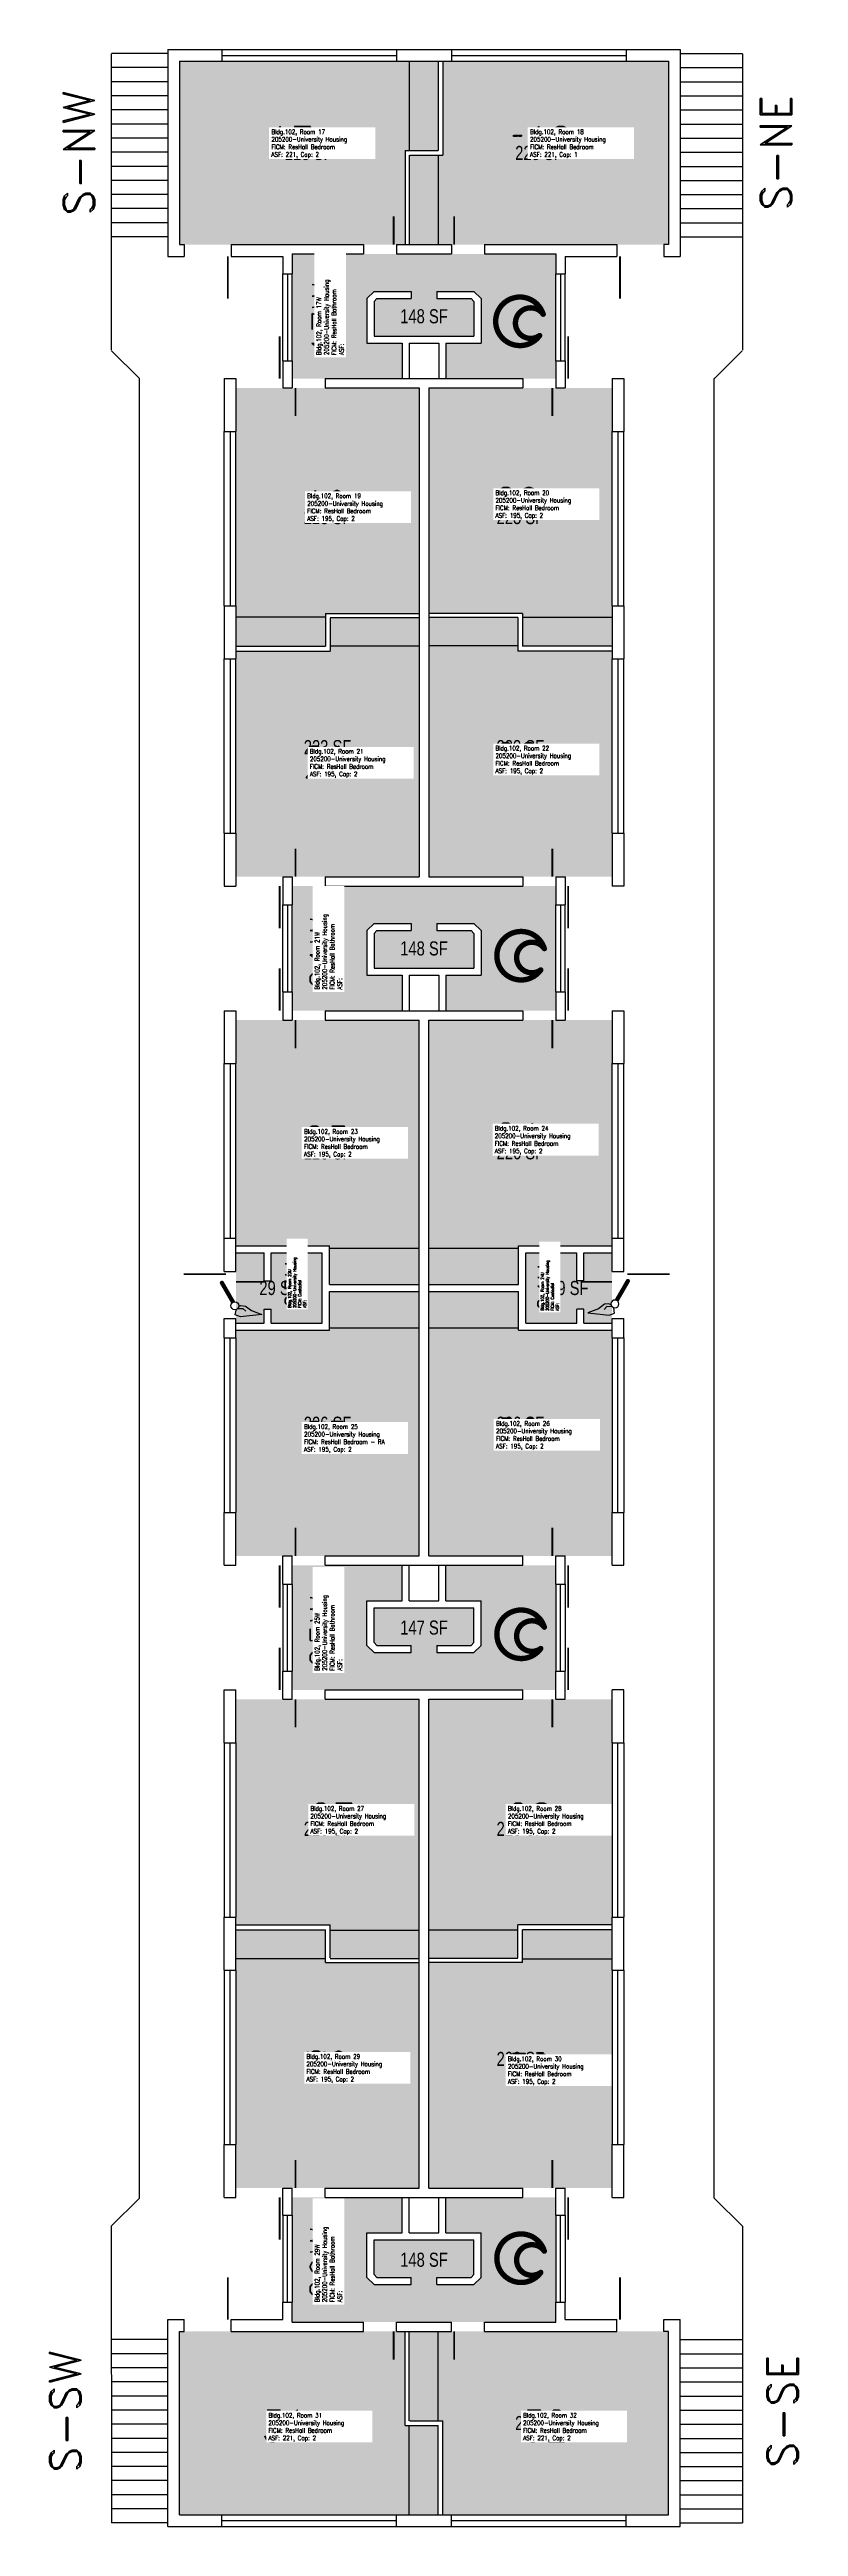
# Model space of a CAD drawing. Header units: inches. Extents: x -101 to 536, y 0 to 2108.
import ezdxf
from ezdxf.enums import TextEntityAlignment as Align

# ---------------------------------------------------------------- set-up
doc = ezdxf.new("R2010")
doc.units = ezdxf.units.IN
doc.header["$LTSCALE"] = 100
doc.header["$MEASUREMENT"] = 0
doc.layers.get('0').update_dxf_attribs({"linetype": 'CONTINUOUS'})
for name, color, linetype in [('A-DOOR', 2, 'CONTINUOUS'), ('A-GLAZ', 1, 'CONTINUOUS'), ('A-GLAZ-SILL', 2, 'CONTINUOUS'), ('A-IDEN-ICON', 4, 'CONTINUOUS'), ('A-IDEN-RNUM', 7, 'CONTINUOUS'), ('A-IDEN-SNUM', 4, 'CONTINUOUS'), ('A-IDEN-TEXT', 4, 'CONTINUOUS'), ('A-IDEN-VNUM', 4, 'CONTINUOUS'), ('A-SITE', 3, 'CONTINUOUS'), ('A-WALL', 5, 'CONTINUOUS'), ('AREA-TEXT', 3, 'CONTINUOUS'), ('Rooms-Category-Color', 7, 'CONTINUOUS'), ('Rooms-College-Color', 7, 'CONTINUOUS'), ('Rooms-Department-Color', 7, 'CONTINUOUS'), ('Rooms-Division-Color', 7, 'CONTINUOUS'), ('Rooms-Information', 7, 'CONTINUOUS')]:
    doc.layers.add(name, color=color, linetype=linetype)
doc.styles.add('AREA', font='arial.ttf', dxfattribs={"width": 0.75, "height": 24})
doc.styles.add('ROOMSNUMBER', font='TXT.SHX', dxfattribs={"height": 1})
doc.styles.add('ROOMVNUMBER', font='simplex.shx', dxfattribs={"width": 0.85})
doc.styles.add('TEXT', font='ROMAND')

# ---------------------------------------------------------------- blocks, each defined once
blk = doc.blocks.new('CPBATH')
at = {"const_width": 0.0127}
for points in [[(0.0571, 0.0168, 0.861492), (-0.0551, 0, 1)], [(-0.0551, 0, 0.726902), (0.0487, -0.0337, 1)], [(0.0571, 0.0168, 0.729002), (-0.0084, -0.0042, 1)], [(-0.0084, -0.0042, 0.609468), (0.0487, -0.0337, 1)]]:
    blk.add_lwpolyline(points, format="xyb", dxfattribs=at)
at = {"const_width": 0.00637}
for points in [[(0.0544, 0.0152, 1), (0.0599, 0.0184, 1)], [(0.0459, -0.0353, 1), (0.0515, -0.0321, 1)]]:
    blk.add_lwpolyline(points, format="xyb", close=True, dxfattribs=at)
blk = doc.blocks.new('CPCUST')
for p, q in [((0.0171, -0.0639), (0.02, -0.0466)), ((0.0358, -0.0705), (0.0171, -0.0639)), ((0.0262, -0.0408), (0.0446, -0.0406)), ((0.0297, -0.0341), (0.0376, -0.0302)), ((0.1117, -0.0625), (0.0358, -0.0705)), ((0.0376, -0.0302), (0.0533, -0.0324)), ((0.0446, -0.0406), (0.0543, -0.0505)), ((0.0533, -0.0324), (0.0745, -0.0479)), ((0.0745, -0.0479), (0.1117, -0.0625))]:
    blk.add_line(p, q)
at = {"const_width": 0.015}
blk.add_lwpolyline([(-0.03, 0.05), (0.01, -0.0193)], dxfattribs=at)
at = {"const_width": 0.0075}
blk.add_lwpolyline([(-0.0332, 0.0481, 1), (-0.0268, 0.0519, 1)], format="xyb", close=True, dxfattribs=at)
blk.add_circle((0.0158, -0.0313), 0.0141)

msp = doc.modelspace()

# ---------------------------------------------------------------- hatches: boundary and pattern name
at = {"layer": 'Rooms-Category-Color', "true_color": 0x728ef3}
for points in [[(14, 1942), (10, 1942), (10, 2098), (46, 2098), (194.5, 2098), (230, 2098), (230, 2022), (202, 2022), (202, 1942), (166.5, 1942), (54, 1942)], [(422, 1942), (382, 1942), (269.5, 1942), (241.5, 1942), (205.5, 1942), (206, 2018), (234, 2018), (234, 2098), (390, 2098), (426, 2098), (426, 1942)], [(236.5, 1858), (236.5, 1828), (302, 1828), (330, 1828), (330, 1843), (330, 1917), (330, 1934), (269.5, 1934), (241.5, 1934), (194.5, 1934), (166.5, 1934), (106, 1934), (106, 1917), (106, 1843), (106, 1828), (134, 1828), (199.5, 1828), (199.5, 1858), (169.5, 1858), (169.5, 1896), (175.5, 1902), (207, 1902), (207, 1896), (178, 1896), (175.5, 1893.5), (175.5, 1864), (260.5, 1864), (260.5, 1893.5), (258, 1896), (229, 1896), (229, 1902), (260.5, 1902), (266.5, 1896), (266.5, 1858)], [(134.1, 1628.1), (134.1, 1600.1), (58, 1600.1), (58, 1634.5), (58, 1783), (58, 1820), (134, 1820), (214, 1820), (214, 1628.1)], [(378, 1600.1), (301.7, 1600.1), (301.7, 1628.1), (222, 1628.1), (222, 1820), (302, 1820), (378, 1820), (378, 1783), (378, 1634.5)], [(106, 1404), (134, 1404), (58, 1404), (58, 1441), (58, 1596.1), (138.1, 1596.1), (138.1, 1624.1), (214, 1624.6), (214, 1404), (134, 1404)], [(297.7, 1596.1), (297.7, 1624.6), (222, 1624.6), (222, 1404), (302, 1404), (378, 1404), (378, 1441), (378, 1596.1)], [(199.5, 1290), (199.5, 1320.2), (169.5, 1320.2), (169.5, 1358.2), (175.5, 1364.2), (207, 1364.2), (207, 1358.2), (178, 1358.2), (175.5, 1355.7), (175.5, 1326.2), (260.5, 1326.2), (260.5, 1355.7), (258, 1358.2), (229, 1358.2), (229, 1364.2), (260.5, 1364.2), (266.5, 1358.2), (266.5, 1320.2), (236.5, 1320.2), (236.5, 1290), (302, 1290), (330, 1290), (330, 1306), (330, 1380), (330, 1396), (302, 1396), (134, 1396), (106, 1396), (106, 1380), (106, 1306), (106, 1290), (134, 1290)], [(58, 1245), (58, 1090), (137.5, 1090), (137.5, 1057), (214, 1057), (214, 1282), (58, 1282)], [(378, 1090), (378, 1245), (378, 1282), (222, 1282), (222, 1057), (298.5, 1057), (298.5, 1090)], [(137.5, 1018), (137.5, 1051), (214, 1051), (214, 826), (134, 826), (58, 826), (58, 863), (58, 1018)], [(298.5, 1018), (298.5, 1051), (222, 1051), (222, 826), (302, 826), (378, 826), (378, 863), (378, 1018)], [(199.5, 818), (199.5, 787.7), (169.5, 787.7), (169.5, 749.7), (175.5, 743.7), (207, 743.7), (207, 749.7), (178, 749.7), (175.5, 752.2), (175.5, 781.7), (260.5, 781.7), (260.5, 752.2), (258, 749.7), (229, 749.7), (229, 743.7), (260.5, 743.7), (266.5, 749.7), (266.5, 787.7), (236.5, 787.7), (236.5, 818), (302, 818), (330, 818), (330, 802), (330, 728), (330, 712), (302, 712), (134, 712), (106, 712), (106, 728), (106, 802), (106, 818), (134, 818)], [(58, 704), (134, 704), (214, 704), (214, 483.4), (138.1, 483.9), (138.1, 511.9), (58, 511.9), (58, 667)], [(297.7, 511.9), (297.7, 483.4), (222, 483.4), (222, 704), (302, 704), (378, 704), (378, 667), (378, 511.9)], [(134.1, 479.9), (134.1, 507.9), (58, 507.9), (58, 473.5), (58, 325), (58, 288), (134, 288), (214, 288), (214, 479.9)], [(378, 507.9), (301.7, 507.9), (301.7, 479.9), (222, 479.9), (222, 288), (302, 288), (378, 288), (378, 325), (378, 473.5)], [(106, 191), (106, 174), (166.5, 174), (194.5, 174), (241.5, 174), (269.5, 174), (330, 174), (330, 191), (330, 265), (330, 280), (302, 280), (236.5, 280), (236.5, 250), (266.5, 250), (266.5, 212), (260.5, 206), (229, 206), (229, 212), (258, 212), (260.5, 214.5), (260.5, 244), (175.5, 244), (175.5, 214.5), (178, 212), (207, 212), (207, 206), (175.5, 206), (169.5, 212), (169.5, 250), (199.5, 250), (199.5, 280), (134, 280), (106, 280), (106, 265)], [(14, 166), (10, 166), (10, 10), (46, 10), (194.5, 10), (230, 10), (230, 86), (202, 86), (202, 166), (166.5, 166), (54, 166)], [(422, 166), (382, 166), (269.5, 166), (241.5, 166), (205.5, 166), (205.5, 90), (234, 90), (234, 10), (390, 10), (426, 10), (426, 166)]]:
    msp.add_hatch(color=171, dxfattribs=at).paths.add_polyline_path(points)
at = {"layer": 'Rooms-Category-Color', "true_color": 0xadadad}
for points in [[(82, 1060), (88, 1060), (88, 1084), (131.5, 1084), (131.5, 1024), (88, 1024), (88, 1036), (82, 1036), (82, 1024), (58, 1024), (58, 1068), (58, 1084), (82, 1084)], [(354, 1024), (354, 1036), (348, 1036), (348, 1024), (304.5, 1024), (304.5, 1084), (348, 1084), (348, 1060), (354, 1060), (354, 1084), (378, 1084), (378, 1068), (378, 1024)]]:
    msp.add_hatch(color=253, dxfattribs=at).paths.add_polyline_path(points)
at = {"layer": 'Rooms-College-Color', "true_color": 0xadadad}
for points in [[(14, 1942), (10, 1942), (10, 2098), (46, 2098), (194.5, 2098), (230, 2098), (230, 2022), (202, 2022), (202, 1942), (166.5, 1942), (54, 1942)], [(422, 1942), (382, 1942), (269.5, 1942), (241.5, 1942), (205.5, 1942), (206, 2018), (234, 2018), (234, 2098), (390, 2098), (426, 2098), (426, 1942)], [(236.5, 1858), (236.5, 1828), (302, 1828), (330, 1828), (330, 1843), (330, 1917), (330, 1934), (269.5, 1934), (241.5, 1934), (194.5, 1934), (166.5, 1934), (106, 1934), (106, 1917), (106, 1843), (106, 1828), (134, 1828), (199.5, 1828), (199.5, 1858), (169.5, 1858), (169.5, 1896), (175.5, 1902), (207, 1902), (207, 1896), (178, 1896), (175.5, 1893.5), (175.5, 1864), (260.5, 1864), (260.5, 1893.5), (258, 1896), (229, 1896), (229, 1902), (260.5, 1902), (266.5, 1896), (266.5, 1858)], [(134.1, 1628.1), (134.1, 1600.1), (58, 1600.1), (58, 1634.5), (58, 1783), (58, 1820), (134, 1820), (214, 1820), (214, 1628.1)], [(378, 1600.1), (301.7, 1600.1), (301.7, 1628.1), (222, 1628.1), (222, 1820), (302, 1820), (378, 1820), (378, 1783), (378, 1634.5)], [(106, 1404), (134, 1404), (58, 1404), (58, 1441), (58, 1596.1), (138.1, 1596.1), (138.1, 1624.1), (214, 1624.6), (214, 1404), (134, 1404)], [(297.7, 1596.1), (297.7, 1624.6), (222, 1624.6), (222, 1404), (302, 1404), (378, 1404), (378, 1441), (378, 1596.1)], [(199.5, 1290), (199.5, 1320.2), (169.5, 1320.2), (169.5, 1358.2), (175.5, 1364.2), (207, 1364.2), (207, 1358.2), (178, 1358.2), (175.5, 1355.7), (175.5, 1326.2), (260.5, 1326.2), (260.5, 1355.7), (258, 1358.2), (229, 1358.2), (229, 1364.2), (260.5, 1364.2), (266.5, 1358.2), (266.5, 1320.2), (236.5, 1320.2), (236.5, 1290), (302, 1290), (330, 1290), (330, 1306), (330, 1380), (330, 1396), (302, 1396), (134, 1396), (106, 1396), (106, 1380), (106, 1306), (106, 1290), (134, 1290)], [(58, 1245), (58, 1090), (137.5, 1090), (137.5, 1057), (214, 1057), (214, 1282), (58, 1282)], [(378, 1090), (378, 1245), (378, 1282), (222, 1282), (222, 1057), (298.5, 1057), (298.5, 1090)], [(82, 1060), (88, 1060), (88, 1084), (131.5, 1084), (131.5, 1024), (88, 1024), (88, 1036), (82, 1036), (82, 1024), (58, 1024), (58, 1068), (58, 1084), (82, 1084)], [(354, 1024), (354, 1036), (348, 1036), (348, 1024), (304.5, 1024), (304.5, 1084), (348, 1084), (348, 1060), (354, 1060), (354, 1084), (378, 1084), (378, 1068), (378, 1024)], [(137.5, 1018), (137.5, 1051), (214, 1051), (214, 826), (134, 826), (58, 826), (58, 863), (58, 1018)], [(298.5, 1018), (298.5, 1051), (222, 1051), (222, 826), (302, 826), (378, 826), (378, 863), (378, 1018)], [(199.5, 818), (199.5, 787.7), (169.5, 787.7), (169.5, 749.7), (175.5, 743.7), (207, 743.7), (207, 749.7), (178, 749.7), (175.5, 752.2), (175.5, 781.7), (260.5, 781.7), (260.5, 752.2), (258, 749.7), (229, 749.7), (229, 743.7), (260.5, 743.7), (266.5, 749.7), (266.5, 787.7), (236.5, 787.7), (236.5, 818), (302, 818), (330, 818), (330, 802), (330, 728), (330, 712), (302, 712), (134, 712), (106, 712), (106, 728), (106, 802), (106, 818), (134, 818)], [(58, 704), (134, 704), (214, 704), (214, 483.4), (138.1, 483.9), (138.1, 511.9), (58, 511.9), (58, 667)], [(297.7, 511.9), (297.7, 483.4), (222, 483.4), (222, 704), (302, 704), (378, 704), (378, 667), (378, 511.9)], [(134.1, 479.9), (134.1, 507.9), (58, 507.9), (58, 473.5), (58, 325), (58, 288), (134, 288), (214, 288), (214, 479.9)], [(378, 507.9), (301.7, 507.9), (301.7, 479.9), (222, 479.9), (222, 288), (302, 288), (378, 288), (378, 325), (378, 473.5)], [(106, 191), (106, 174), (166.5, 174), (194.5, 174), (241.5, 174), (269.5, 174), (330, 174), (330, 191), (330, 265), (330, 280), (302, 280), (236.5, 280), (236.5, 250), (266.5, 250), (266.5, 212), (260.5, 206), (229, 206), (229, 212), (258, 212), (260.5, 214.5), (260.5, 244), (175.5, 244), (175.5, 214.5), (178, 212), (207, 212), (207, 206), (175.5, 206), (169.5, 212), (169.5, 250), (199.5, 250), (199.5, 280), (134, 280), (106, 280), (106, 265)], [(14, 166), (10, 166), (10, 10), (46, 10), (194.5, 10), (230, 10), (230, 86), (202, 86), (202, 166), (166.5, 166), (54, 166)], [(422, 166), (382, 166), (269.5, 166), (241.5, 166), (205.5, 166), (205.5, 90), (234, 90), (234, 10), (390, 10), (426, 10), (426, 166)]]:
    msp.add_hatch(color=253, dxfattribs=at).paths.add_polyline_path(points)
at = {"layer": 'Rooms-Department-Color', "true_color": 0x604aed}
for points in [[(14, 1942), (10, 1942), (10, 2098), (46, 2098), (194.5, 2098), (230, 2098), (230, 2022), (202, 2022), (202, 1942), (166.5, 1942), (54, 1942)], [(422, 1942), (382, 1942), (269.5, 1942), (241.5, 1942), (205.5, 1942), (206, 2018), (234, 2018), (234, 2098), (390, 2098), (426, 2098), (426, 1942)], [(236.5, 1858), (236.5, 1828), (302, 1828), (330, 1828), (330, 1843), (330, 1917), (330, 1934), (269.5, 1934), (241.5, 1934), (194.5, 1934), (166.5, 1934), (106, 1934), (106, 1917), (106, 1843), (106, 1828), (134, 1828), (199.5, 1828), (199.5, 1858), (169.5, 1858), (169.5, 1896), (175.5, 1902), (207, 1902), (207, 1896), (178, 1896), (175.5, 1893.5), (175.5, 1864), (260.5, 1864), (260.5, 1893.5), (258, 1896), (229, 1896), (229, 1902), (260.5, 1902), (266.5, 1896), (266.5, 1858)], [(134.1, 1628.1), (134.1, 1600.1), (58, 1600.1), (58, 1634.5), (58, 1783), (58, 1820), (134, 1820), (214, 1820), (214, 1628.1)], [(378, 1600.1), (301.7, 1600.1), (301.7, 1628.1), (222, 1628.1), (222, 1820), (302, 1820), (378, 1820), (378, 1783), (378, 1634.5)], [(106, 1404), (134, 1404), (58, 1404), (58, 1441), (58, 1596.1), (138.1, 1596.1), (138.1, 1624.1), (214, 1624.6), (214, 1404), (134, 1404)], [(297.7, 1596.1), (297.7, 1624.6), (222, 1624.6), (222, 1404), (302, 1404), (378, 1404), (378, 1441), (378, 1596.1)], [(199.5, 1290), (199.5, 1320.2), (169.5, 1320.2), (169.5, 1358.2), (175.5, 1364.2), (207, 1364.2), (207, 1358.2), (178, 1358.2), (175.5, 1355.7), (175.5, 1326.2), (260.5, 1326.2), (260.5, 1355.7), (258, 1358.2), (229, 1358.2), (229, 1364.2), (260.5, 1364.2), (266.5, 1358.2), (266.5, 1320.2), (236.5, 1320.2), (236.5, 1290), (302, 1290), (330, 1290), (330, 1306), (330, 1380), (330, 1396), (302, 1396), (134, 1396), (106, 1396), (106, 1380), (106, 1306), (106, 1290), (134, 1290)], [(58, 1245), (58, 1090), (137.5, 1090), (137.5, 1057), (214, 1057), (214, 1282), (58, 1282)], [(378, 1090), (378, 1245), (378, 1282), (222, 1282), (222, 1057), (298.5, 1057), (298.5, 1090)], [(137.5, 1018), (137.5, 1051), (214, 1051), (214, 826), (134, 826), (58, 826), (58, 863), (58, 1018)], [(298.5, 1018), (298.5, 1051), (222, 1051), (222, 826), (302, 826), (378, 826), (378, 863), (378, 1018)], [(199.5, 818), (199.5, 787.7), (169.5, 787.7), (169.5, 749.7), (175.5, 743.7), (207, 743.7), (207, 749.7), (178, 749.7), (175.5, 752.2), (175.5, 781.7), (260.5, 781.7), (260.5, 752.2), (258, 749.7), (229, 749.7), (229, 743.7), (260.5, 743.7), (266.5, 749.7), (266.5, 787.7), (236.5, 787.7), (236.5, 818), (302, 818), (330, 818), (330, 802), (330, 728), (330, 712), (302, 712), (134, 712), (106, 712), (106, 728), (106, 802), (106, 818), (134, 818)], [(58, 704), (134, 704), (214, 704), (214, 483.4), (138.1, 483.9), (138.1, 511.9), (58, 511.9), (58, 667)], [(297.7, 511.9), (297.7, 483.4), (222, 483.4), (222, 704), (302, 704), (378, 704), (378, 667), (378, 511.9)], [(134.1, 479.9), (134.1, 507.9), (58, 507.9), (58, 473.5), (58, 325), (58, 288), (134, 288), (214, 288), (214, 479.9)], [(378, 507.9), (301.7, 507.9), (301.7, 479.9), (222, 479.9), (222, 288), (302, 288), (378, 288), (378, 325), (378, 473.5)], [(106, 191), (106, 174), (166.5, 174), (194.5, 174), (241.5, 174), (269.5, 174), (330, 174), (330, 191), (330, 265), (330, 280), (302, 280), (236.5, 280), (236.5, 250), (266.5, 250), (266.5, 212), (260.5, 206), (229, 206), (229, 212), (258, 212), (260.5, 214.5), (260.5, 244), (175.5, 244), (175.5, 214.5), (178, 212), (207, 212), (207, 206), (175.5, 206), (169.5, 212), (169.5, 250), (199.5, 250), (199.5, 280), (134, 280), (106, 280), (106, 265)], [(14, 166), (10, 166), (10, 10), (46, 10), (194.5, 10), (230, 10), (230, 86), (202, 86), (202, 166), (166.5, 166), (54, 166)], [(422, 166), (382, 166), (269.5, 166), (241.5, 166), (205.5, 166), (205.5, 90), (234, 90), (234, 10), (390, 10), (426, 10), (426, 166)]]:
    msp.add_hatch(color=173, dxfattribs=at).paths.add_polyline_path(points)
at = {"layer": 'Rooms-Department-Color', "true_color": 0xacacac}
for points in [[(82, 1060), (88, 1060), (88, 1084), (131.5, 1084), (131.5, 1024), (88, 1024), (88, 1036), (82, 1036), (82, 1024), (58, 1024), (58, 1068), (58, 1084), (82, 1084)], [(354, 1024), (354, 1036), (348, 1036), (348, 1024), (304.5, 1024), (304.5, 1084), (348, 1084), (348, 1060), (354, 1060), (354, 1084), (378, 1084), (378, 1068), (378, 1024)]]:
    msp.add_hatch(color=253, dxfattribs=at).paths.add_polyline_path(points)
at = {"layer": 'Rooms-Division-Color', "true_color": 0x604aed}
for points in [[(14, 1942), (10, 1942), (10, 2098), (46, 2098), (194.5, 2098), (230, 2098), (230, 2022), (202, 2022), (202, 1942), (166.5, 1942), (54, 1942)], [(422, 1942), (382, 1942), (269.5, 1942), (241.5, 1942), (205.5, 1942), (206, 2018), (234, 2018), (234, 2098), (390, 2098), (426, 2098), (426, 1942)], [(236.5, 1858), (236.5, 1828), (302, 1828), (330, 1828), (330, 1843), (330, 1917), (330, 1934), (269.5, 1934), (241.5, 1934), (194.5, 1934), (166.5, 1934), (106, 1934), (106, 1917), (106, 1843), (106, 1828), (134, 1828), (199.5, 1828), (199.5, 1858), (169.5, 1858), (169.5, 1896), (175.5, 1902), (207, 1902), (207, 1896), (178, 1896), (175.5, 1893.5), (175.5, 1864), (260.5, 1864), (260.5, 1893.5), (258, 1896), (229, 1896), (229, 1902), (260.5, 1902), (266.5, 1896), (266.5, 1858)], [(134.1, 1628.1), (134.1, 1600.1), (58, 1600.1), (58, 1634.5), (58, 1783), (58, 1820), (134, 1820), (214, 1820), (214, 1628.1)], [(378, 1600.1), (301.7, 1600.1), (301.7, 1628.1), (222, 1628.1), (222, 1820), (302, 1820), (378, 1820), (378, 1783), (378, 1634.5)], [(106, 1404), (134, 1404), (58, 1404), (58, 1441), (58, 1596.1), (138.1, 1596.1), (138.1, 1624.1), (214, 1624.6), (214, 1404), (134, 1404)], [(297.7, 1596.1), (297.7, 1624.6), (222, 1624.6), (222, 1404), (302, 1404), (378, 1404), (378, 1441), (378, 1596.1)], [(199.5, 1290), (199.5, 1320.2), (169.5, 1320.2), (169.5, 1358.2), (175.5, 1364.2), (207, 1364.2), (207, 1358.2), (178, 1358.2), (175.5, 1355.7), (175.5, 1326.2), (260.5, 1326.2), (260.5, 1355.7), (258, 1358.2), (229, 1358.2), (229, 1364.2), (260.5, 1364.2), (266.5, 1358.2), (266.5, 1320.2), (236.5, 1320.2), (236.5, 1290), (302, 1290), (330, 1290), (330, 1306), (330, 1380), (330, 1396), (302, 1396), (134, 1396), (106, 1396), (106, 1380), (106, 1306), (106, 1290), (134, 1290)], [(58, 1245), (58, 1090), (137.5, 1090), (137.5, 1057), (214, 1057), (214, 1282), (58, 1282)], [(378, 1090), (378, 1245), (378, 1282), (222, 1282), (222, 1057), (298.5, 1057), (298.5, 1090)], [(137.5, 1018), (137.5, 1051), (214, 1051), (214, 826), (134, 826), (58, 826), (58, 863), (58, 1018)], [(298.5, 1018), (298.5, 1051), (222, 1051), (222, 826), (302, 826), (378, 826), (378, 863), (378, 1018)], [(199.5, 818), (199.5, 787.7), (169.5, 787.7), (169.5, 749.7), (175.5, 743.7), (207, 743.7), (207, 749.7), (178, 749.7), (175.5, 752.2), (175.5, 781.7), (260.5, 781.7), (260.5, 752.2), (258, 749.7), (229, 749.7), (229, 743.7), (260.5, 743.7), (266.5, 749.7), (266.5, 787.7), (236.5, 787.7), (236.5, 818), (302, 818), (330, 818), (330, 802), (330, 728), (330, 712), (302, 712), (134, 712), (106, 712), (106, 728), (106, 802), (106, 818), (134, 818)], [(58, 704), (134, 704), (214, 704), (214, 483.4), (138.1, 483.9), (138.1, 511.9), (58, 511.9), (58, 667)], [(297.7, 511.9), (297.7, 483.4), (222, 483.4), (222, 704), (302, 704), (378, 704), (378, 667), (378, 511.9)], [(134.1, 479.9), (134.1, 507.9), (58, 507.9), (58, 473.5), (58, 325), (58, 288), (134, 288), (214, 288), (214, 479.9)], [(378, 507.9), (301.7, 507.9), (301.7, 479.9), (222, 479.9), (222, 288), (302, 288), (378, 288), (378, 325), (378, 473.5)], [(106, 191), (106, 174), (166.5, 174), (194.5, 174), (241.5, 174), (269.5, 174), (330, 174), (330, 191), (330, 265), (330, 280), (302, 280), (236.5, 280), (236.5, 250), (266.5, 250), (266.5, 212), (260.5, 206), (229, 206), (229, 212), (258, 212), (260.5, 214.5), (260.5, 244), (175.5, 244), (175.5, 214.5), (178, 212), (207, 212), (207, 206), (175.5, 206), (169.5, 212), (169.5, 250), (199.5, 250), (199.5, 280), (134, 280), (106, 280), (106, 265)], [(14, 166), (10, 166), (10, 10), (46, 10), (194.5, 10), (230, 10), (230, 86), (202, 86), (202, 166), (166.5, 166), (54, 166)], [(422, 166), (382, 166), (269.5, 166), (241.5, 166), (205.5, 166), (205.5, 90), (234, 90), (234, 10), (390, 10), (426, 10), (426, 166)]]:
    msp.add_hatch(color=173, dxfattribs=at).paths.add_polyline_path(points)
at = {"layer": 'Rooms-Division-Color', "true_color": 0xadadad}
for points in [[(82, 1060), (88, 1060), (88, 1084), (131.5, 1084), (131.5, 1024), (88, 1024), (88, 1036), (82, 1036), (82, 1024), (58, 1024), (58, 1068), (58, 1084), (82, 1084)], [(354, 1024), (354, 1036), (348, 1036), (348, 1024), (304.5, 1024), (304.5, 1084), (348, 1084), (348, 1060), (354, 1060), (354, 1084), (378, 1084), (378, 1068), (378, 1024)]]:
    msp.add_hatch(color=253, dxfattribs=at).paths.add_polyline_path(points)

# ---------------------------------------------------------------- linework, layer by layer
at = {"layer": 'A-DOOR'}
for p, q in [((205.5, 2098), (205.5, 2022)), ((230, 2018), (230, 1942)), ((134.2, 1624.9), (57.7, 1624.9)), ((301.6, 1624.9), (378.1, 1624.9)), ((138.2, 1600.4), (214.1, 1600.4)), ((297.6, 1600.4), (221.7, 1600.4)), ((137.5, 1088), (214, 1088)), ((222, 1088), (298.5, 1088)), ((137.5, 1020), (214, 1020)), ((222, 1020), (298.5, 1020)), ((138.2, 507.6), (214.1, 507.6)), ((297.6, 507.6), (221.7, 507.6)), ((134.2, 483.1), (57.7, 483.1)), ((301.6, 483.1), (378.1, 483.1)), ((230, 90), (230, 166)), ((205.5, 10), (205.5, 86))]:
    msp.add_line(p, q, dxfattribs=at)
for points in [[(192.2, 1942, 1.5, 1.5, 0), (192.2, 1966, 0, 0, 0), (193, 1966, 0, 0, 0.414214), (169, 1942, 0, 0, 0.414214)], [(243.7, 1942, 1.5, 1.5, 0), (243.7, 1966, 0, 0, 0), (243, 1966, 0, 0, -0.414214), (267, 1942, 0, 0, -0.414214)], [(51.2, 1932, 1.5, 1.5, 0), (51.2, 1896, 0, 0, 0), (50.5, 1896, 0, 0, -0.414214), (16, 1933.5, 0, 0, -0.414214)], [(384.7, 1932, 1.5, 1.5, 0), (384.7, 1896, 0, 0, 0), (385.5, 1896, 0, 0, 0.414214), (420, 1933.5, 0, 0, 0.414214)], [(95.2, 1828, 1.5, 1.5, 0), (95.2, 1864, 0, 0, 0), (94.5, 1864, 0, 0, 0.414214), (60, 1826.5, 0, 0, 0.414214)], [(340.7, 1828, 1.5, 1.5, 0), (340.7, 1864, 0, 0, 0), (341.5, 1864, 0, 0, -0.414214), (376, 1826.5, 0, 0, -0.414214)], [(108.7, 1820, 1.5, 1.5, 0), (108.7, 1796, 0, 0, 0), (108, 1796, 0, 0, 0.414214), (132, 1820, 0, 0, 0.414214)], [(327.2, 1820, 1.5, 1.5, 0), (327.2, 1796, 0, 0, 0), (328, 1796, 0, 0, -0.414214), (304, 1820, 0, 0, -0.414214)], [(108.7, 1404, 1.5, 1.5, 0), (108.7, 1428, 0, 0, 0), (108, 1428, 0, 0, -0.414214), (132, 1404, 0, 0, -0.414214)], [(327.2, 1404, 1.5, 1.5, 0), (327.2, 1428, 0, 0, 0), (328, 1428, 0, 0, 0.414214), (304, 1404, 0, 0, 0.414214)], [(95.2, 1396, 1.5, 1.5, 0), (95.2, 1360, 0, 0, 0), (94.5, 1360, 0, 0, -0.414214), (60, 1397.5, 0, 0, -0.414214)], [(340.7, 1396, 1.5, 1.5, 0), (340.7, 1360, 0, 0, 0), (341.5, 1360, 0, 0, 0.414214), (376, 1397.5, 0, 0, 0.414214)], [(95.2, 1290, 1.5, 1.5, 0), (95.2, 1326, 0, 0, 0), (94.5, 1326, 0, 0, 0.414214), (60, 1288.5, 0, 0, 0.414214)], [(340.7, 1290, 1.5, 1.5, 0), (340.7, 1326, 0, 0, 0), (341.5, 1326, 0, 0, -0.414214), (376, 1288.5, 0, 0, -0.414214)], [(108.7, 1282, 1.5, 1.5, 0), (108.7, 1258, 0, 0, 0), (108, 1258, 0, 0, 0.414214), (132, 1282, 0, 0, 0.414214)], [(327.2, 1282, 1.5, 1.5, 0), (327.2, 1258, 0, 0, 0), (328, 1258, 0, 0, -0.414214), (304, 1282, 0, 0, -0.414214)], [(49.5, 1065.8, 1.5, 1.5, 0), (13.5, 1065.8, 0, 0, 0), (13.5, 1065, 0, 0, 0.414214), (51, 1030.5, 0, 0, 0.414214)], [(82, 1059.3, 1.5, 1.5, 0), (58, 1059.3, 0, 0, 0), (58, 1060, 0, 0, 0.414214), (82, 1036, 0, 0, 0.414214)], [(354, 1059.3, 1.5, 1.5, 0), (378, 1059.3, 0, 0, 0), (378, 1060, 0, 0, -0.414214), (354, 1036, 0, 0, -0.414214)], [(391, 1065.8, 1.5, 1.5, 0), (427, 1065.8, 0, 0, 0), (427, 1065, 0, 0, -0.414214), (389.5, 1030.5, 0, 0, -0.414214)], [(108.7, 826, 1.5, 1.5, 0), (108.7, 850, 0, 0, 0), (108, 850, 0, 0, -0.414214), (132, 826, 0, 0, -0.414214)], [(327.2, 826, 1.5, 1.5, 0), (327.2, 850, 0, 0, 0), (328, 850, 0, 0, 0.414214), (304, 826, 0, 0, 0.414214)], [(95.2, 818, 1.5, 1.5, 0), (95.2, 782, 0, 0, 0), (94.5, 782, 0, 0, -0.414214), (60, 819.5, 0, 0, -0.414214)], [(340.7, 818, 1.5, 1.5, 0), (340.7, 782, 0, 0, 0), (341.5, 782, 0, 0, 0.414214), (376, 819.5, 0, 0, 0.414214)], [(95.2, 712, 1.5, 1.5, 0), (95.2, 748, 0, 0, 0), (94.5, 748, 0, 0, 0.414214), (60, 710.5, 0, 0, 0.414214)], [(340.7, 712, 1.5, 1.5, 0), (340.7, 748, 0, 0, 0), (341.5, 748, 0, 0, -0.414214), (376, 710.5, 0, 0, -0.414214)], [(108.7, 704, 1.5, 1.5, 0), (108.7, 680, 0, 0, 0), (108, 680, 0, 0, 0.414214), (132, 704, 0, 0, 0.414214)], [(327.2, 704, 1.5, 1.5, 0), (327.2, 680, 0, 0, 0), (328, 680, 0, 0, -0.414214), (304, 704, 0, 0, -0.414214)], [(108.7, 288, 1.5, 1.5, 0), (108.7, 312, 0, 0, 0), (108, 312, 0, 0, -0.414214), (132, 288, 0, 0, -0.414214)], [(327.2, 288, 1.5, 1.5, 0), (327.2, 312, 0, 0, 0), (328, 312, 0, 0, 0.414214), (304, 288, 0, 0, 0.414214)], [(95.2, 280, 1.5, 1.5, 0), (95.2, 244, 0, 0, 0), (94.5, 244, 0, 0, -0.414214), (60, 281.5, 0, 0, -0.414214)], [(340.7, 280, 1.5, 1.5, 0), (340.7, 244, 0, 0, 0), (341.5, 244, 0, 0, 0.414214), (376, 281.5, 0, 0, 0.414214)], [(51.2, 176, 1.5, 1.5, 0), (51.2, 212, 0, 0, 0), (50.5, 212, 0, 0, 0.414214), (16, 174.5, 0, 0, 0.414214)], [(384.7, 176, 1.5, 1.5, 0), (384.7, 212, 0, 0, 0), (385.5, 212, 0, 0, -0.414214), (420, 174.5, 0, 0, -0.414214)], [(192.2, 166, 1.5, 1.5, 0), (192.2, 142, 0, 0, 0), (193, 142, 0, 0, -0.414214), (169, 166, 0, 0, -0.414214)], [(243.7, 166, 1.5, 1.5, 0), (243.7, 142, 0, 0, 0), (243, 142, 0, 0, 0.414214), (267, 166, 0, 0, 0.414214)]]:
    msp.add_lwpolyline(points, format="xyseb", dxfattribs=at)
at = {"layer": 'A-GLAZ'}
for p, q in [((46, 2103), (194.5, 2103)), ((241.5, 2103), (390, 2103)), ((102, 1917), (102, 1843)), ((334, 1917), (334, 1843)), ((53, 1783), (53, 1635)), ((383, 1783), (383, 1635)), ((53, 1589), (53, 1441)), ((383, 1589), (383, 1441)), ((102, 1380), (102, 1306)), ((334, 1380), (334, 1306)), ((53, 1245), (53, 1097)), ((383, 1245), (383, 1097)), ((53, 863), (53, 1011)), ((383, 863), (383, 1011)), ((102, 728), (102, 802)), ((334, 728), (334, 802)), ((53, 519), (53, 667)), ((383, 519), (383, 667)), ((53, 325), (53, 473)), ((383, 325), (383, 473)), ((102, 191), (102, 265)), ((334, 191), (334, 265)), ((46, 5), (194.5, 5)), ((241.5, 5), (390, 5))]:
    msp.add_line(p, q, dxfattribs=at)
at = {"layer": 'A-GLAZ-SILL'}
for p, q in [((46, 2108), (194.5, 2108)), ((46, 2098), (194.5, 2098)), ((241.5, 2108), (390, 2108)), ((241.5, 2098), (390, 2098)), ((98, 1843), (98, 1917)), ((106, 1843), (106, 1917)), ((330, 1843), (330, 1917)), ((338, 1843), (338, 1917)), ((48, 1634.5), (48, 1783)), ((58, 1634.5), (58, 1783)), ((378, 1634.5), (378, 1783)), ((388, 1634.5), (388, 1783)), ((48, 1441), (48, 1589.5)), ((58, 1441), (58, 1589.5)), ((378, 1441), (378, 1589.5)), ((388, 1441), (388, 1589.5)), ((98, 1306), (98, 1380)), ((106, 1306), (106, 1380)), ((330, 1306), (330, 1380)), ((338, 1306), (338, 1380)), ((48, 1096.5), (48, 1245)), ((58, 1096.5), (58, 1245)), ((378, 1096.5), (378, 1245)), ((388, 1096.5), (388, 1245)), ((48, 1011.5), (48, 863)), ((58, 1011.5), (58, 863)), ((378, 1011.5), (378, 863)), ((388, 1011.5), (388, 863)), ((98, 802), (98, 728)), ((106, 802), (106, 728)), ((330, 802), (330, 728)), ((338, 802), (338, 728)), ((48, 667), (48, 518.5)), ((58, 667), (58, 518.5)), ((378, 667), (378, 518.5)), ((388, 667), (388, 518.5)), ((48, 473.5), (48, 325)), ((58, 473.5), (58, 325)), ((378, 473.5), (378, 325)), ((388, 473.5), (388, 325)), ((98, 265), (98, 191)), ((106, 265), (106, 191)), ((330, 265), (330, 191)), ((338, 265), (338, 191)), ((46, 10), (194.5, 10)), ((46, 0), (194.5, 0)), ((241.5, 10), (390, 10)), ((241.5, 0), (390, 0))]:
    msp.add_line(p, q, dxfattribs=at)
at = {"layer": 'A-SITE'}
for p, q in [((-48, 2104.3), (-48, 1852.1)), ((0, 2104.6), (-47.9, 2104.6)), ((0, 2092.6), (-47.9, 2092.6)), ((436, 2104.6), (488.8, 2104.6)), ((436, 2092.6), (488.8, 2092.6)), ((488.9, 2104.3), (488.9, 1852.1)), ((0, 2080.6), (-47.9, 2080.6)), ((0, 2068.6), (-47.9, 2068.6)), ((436, 2080.6), (488.8, 2080.6)), ((436, 2068.6), (488.8, 2068.6)), ((0, 2056.6), (-47.9, 2056.6)), ((436, 2056.6), (488.8, 2056.6)), ((0, 2044.6), (-47.9, 2044.6)), ((0, 2032.6), (-47.9, 2032.6)), ((436, 2044.6), (488.8, 2044.6)), ((436, 2032.6), (488.8, 2032.6)), ((0, 2020.6), (-47.9, 2020.6)), ((0, 2008.6), (-47.9, 2008.6)), ((436, 2020.6), (488.8, 2020.6)), ((436, 2008.6), (488.8, 2008.6)), ((0, 1996.6), (-47.9, 1996.6)), ((0, 1984.6), (-47.9, 1984.6)), ((436, 1996.6), (488.8, 1996.6)), ((436, 1984.6), (488.8, 1984.6)), ((0, 1972.6), (-47.9, 1972.6)), ((0, 1960.6), (-47.9, 1960.6)), ((436, 1972.6), (488.8, 1972.6)), ((436, 1960.6), (488.8, 1960.6)), ((0, 1948.6), (-47.9, 1948.6)), ((436, 1948.6), (488.8, 1948.6)), ((-47.8, 1851.7), (-24.1, 1827.9)), ((488.7, 1851.7), (465, 1827.9)), ((-24.4, 1828.1), (-24, 1828.1)), ((-24, 279.5), (-24, 1828.1)), ((-24, 279.5), (-24, 1828.1)), ((464.9, 279.5), (464.9, 1828.1)), ((465.2, 1828.1), (464.9, 1828.1)), ((464.9, 279.5), (464.9, 1828.1)), ((-24, 316.1), (-24, 316.1)), ((464.9, 316.1), (464.9, 316.1)), ((-48, 255.5), (-24, 279.5)), ((488.9, 255.5), (464.9, 279.5)), ((-48, 255.5), (-47.9, 3)), ((488.9, 255.5), (488.8, 3)), ((0, 159), (-47.9, 159)), ((436, 159), (488.8, 159)), ((0, 147), (-47.9, 147)), ((0, 135), (-47.9, 135)), ((436, 147), (488.8, 147)), ((436, 135), (488.8, 135)), ((0, 123), (-47.9, 123)), ((0, 111), (-47.9, 111)), ((436, 123), (488.8, 123)), ((436, 111), (488.8, 111)), ((0, 99), (-47.9, 99)), ((0, 87), (-47.9, 87)), ((436, 99), (488.8, 99)), ((436, 87), (488.8, 87)), ((0, 75), (-47.9, 75)), ((436, 75), (488.8, 75)), ((0, 63), (-47.9, 63)), ((0, 51), (-47.9, 51)), ((436, 63), (488.8, 63)), ((436, 51), (488.8, 51)), ((0, 39), (-47.9, 39)), ((0, 27), (-47.9, 27)), ((436, 39), (488.8, 39)), ((436, 27), (488.8, 27)), ((0, 15), (-47.9, 15)), ((0, 3), (-47.9, 3)), ((436, 15), (488.8, 15)), ((436, 3), (488.8, 3))]:
    msp.add_line(p, q, dxfattribs=at)
at = {"layer": 'A-WALL'}
for p, q in [((0, 2108), (46, 2108)), ((0, 2108), (0, 1932)), ((10, 2098), (10, 1942)), ((10, 2098), (46, 2098)), ((46, 2108), (46, 2098)), ((194.5, 2108), (194.5, 2098)), ((194.5, 2108), (241.5, 2108)), ((194.5, 2098), (241.5, 2098)), ((230, 2098), (230, 2022)), ((234, 2098), (234, 2018)), ((241.5, 2108), (241.5, 2098)), ((390, 2108), (390, 2098)), ((390, 2108), (436, 2108)), ((390, 2098), (426, 2098)), ((426, 2098), (426, 1942)), ((436, 2108), (436, 1932)), ((202, 2022), (202, 1942)), ((202, 2022), (230, 2022)), ((205.5, 2018), (205.5, 1942)), ((206, 2018), (234, 2018)), ((10, 1942), (14, 1942)), ((14, 1942), (14, 1932)), ((54, 1942), (166.5, 1942)), ((54, 1942), (54, 1932)), ((166.5, 1942), (166.5, 1934)), ((194.5, 1942), (194.5, 1934)), ((194.5, 1942), (241.5, 1942)), ((241.5, 1942), (241.5, 1934)), ((269.5, 1942), (269.5, 1934)), ((269.5, 1942), (382, 1942)), ((382, 1942), (382, 1932)), ((422, 1942), (422, 1932)), ((426, 1942), (422, 1942)), ((0, 1932), (14, 1932)), ((54, 1932), (98, 1932)), ((98, 1932), (98, 1917)), ((106, 1934), (106, 1917)), ((106, 1934), (166.5, 1934)), ((194.5, 1934), (241.5, 1934)), ((269.5, 1934), (330, 1934)), ((330, 1934), (330, 1917)), ((338, 1932), (338, 1917)), ((338, 1932), (382, 1932)), ((422, 1932), (436, 1932)), ((98, 1917), (106, 1917)), ((175.5, 1902), (169.5, 1896)), ((175.5, 1902), (207, 1902)), ((207, 1902), (207, 1896)), ((229, 1902), (229, 1896)), ((229, 1902), (260.5, 1902)), ((266.5, 1896), (260.5, 1902)), ((330, 1917), (338, 1917)), ((169.5, 1896), (169.5, 1858)), ((175.5, 1893.5), (178, 1896)), ((175.5, 1893.5), (175.5, 1864)), ((178, 1896), (207, 1896)), ((229, 1896), (258, 1896)), ((258, 1896), (260.5, 1893.5)), ((260.5, 1893.5), (260.5, 1864)), ((266.5, 1896), (266.5, 1858)), ((169.5, 1858), (199.5, 1858)), ((175.5, 1864), (260.5, 1864)), ((199.5, 1858), (199.5, 1828)), ((205.5, 1858), (205.5, 1828)), ((205.5, 1858), (230.5, 1858)), ((230.5, 1858), (230.5, 1828)), ((236.5, 1858), (236.5, 1828)), ((236.5, 1858), (266.5, 1858)), ((98, 1843), (106, 1843)), ((98, 1843), (98, 1820)), ((106, 1843), (106, 1820)), ((330, 1843), (330, 1820)), ((330, 1843), (338, 1843)), ((338, 1843), (338, 1820)), ((48, 1828), (58, 1828)), ((48, 1828), (58, 1828)), ((48, 1828), (48, 1783)), ((58, 1828), (58, 1783)), ((98, 1820), (106, 1820)), ((134, 1828), (302, 1828)), ((134, 1828), (134, 1820)), ((134, 1820), (214, 1820)), ((214, 1820), (214, 1404)), ((222, 1820), (222, 1404)), ((222, 1820), (302, 1820)), ((302, 1828), (302, 1820)), ((330, 1820), (338, 1820)), ((378, 1828), (378, 1783)), ((378, 1828), (388, 1828)), ((388, 1828), (388, 1783)), ((48, 1783), (58, 1783)), ((378, 1783), (388, 1783)), ((48, 1634.5), (58, 1634.5)), ((48, 1634.5), (48, 1589.5)), ((58, 1634.5), (58, 1589.5)), ((134.1, 1628.1), (134.1, 1600.1)), ((134.1, 1628.1), (213.7, 1628.1)), ((138.1, 1624.6), (213.7, 1624.6)), ((138.1, 1624.1), (138.1, 1596.1)), ((301.7, 1628.1), (222, 1628.1)), ((297.7, 1624.6), (222, 1624.6)), ((297.7, 1624.6), (297.7, 1596.1)), ((301.7, 1628.1), (301.7, 1600.1)), ((378, 1634.5), (388, 1634.5)), ((378, 1634.5), (378, 1589.5)), ((388, 1634.5), (388, 1589.5)), ((48, 1589.5), (58, 1589.5)), ((58.1, 1600.1), (134.1, 1600.1)), ((58.1, 1596.1), (138.1, 1596.1)), ((377.7, 1596.1), (297.7, 1596.1)), ((377.7, 1600.1), (301.7, 1600.1)), ((378, 1589.5), (388, 1589.5)), ((48, 1441), (58, 1441)), ((48, 1441), (48, 1396)), ((58, 1441), (58, 1396)), ((378, 1441), (388, 1441)), ((378, 1441), (378, 1396)), ((388, 1441), (388, 1396)), ((48, 1396), (58, 1396)), ((98, 1404), (106, 1404)), ((98, 1404), (98, 1380)), ((106, 1404), (106, 1380)), ((134, 1404), (134, 1396)), ((134, 1404), (214, 1404)), ((134, 1396), (302, 1396)), ((222, 1404), (302, 1404)), ((302, 1404), (302, 1396)), ((330, 1404), (330, 1380)), ((330, 1404), (338, 1404)), ((338, 1404), (338, 1380)), ((388, 1396), (378, 1396)), ((98, 1380), (106, 1380)), ((330, 1380), (338, 1380)), ((169.5, 1358.2), (175.5, 1364.2)), ((169.5, 1358.2), (169.5, 1320.2)), ((175.5, 1364.2), (207, 1364.2)), ((178, 1358.2), (175.5, 1355.7)), ((175.5, 1355.7), (175.5, 1326.2)), ((178, 1358.2), (207, 1358.2)), ((207, 1364.2), (207, 1358.2)), ((229, 1364.2), (229, 1358.2)), ((229, 1364.2), (260.5, 1364.2)), ((229, 1358.2), (258, 1358.2)), ((258, 1358.2), (260.5, 1355.7)), ((266.5, 1358.2), (260.5, 1364.2)), ((260.5, 1355.7), (260.5, 1326.2)), ((266.5, 1358.2), (266.5, 1320.2)), ((169.5, 1320.2), (199.5, 1320.2)), ((175.5, 1326.2), (260.5, 1326.2)), ((199.5, 1320.2), (199.5, 1290.2)), ((205.5, 1320.2), (230.5, 1320.2)), ((205.5, 1320.2), (205.5, 1290.2)), ((230.5, 1320.2), (230.5, 1290.2)), ((236.5, 1320.2), (266.5, 1320.2)), ((236.5, 1320.2), (236.5, 1290.2)), ((48, 1290), (58, 1290)), ((48, 1290), (48, 1245)), ((58, 1290), (58, 1245)), ((98, 1306), (106, 1306)), ((98, 1306), (98, 1282)), ((106, 1306), (106, 1282)), ((134, 1290), (302, 1290)), ((134, 1290), (134, 1282)), ((302, 1290), (302, 1282)), ((330, 1306), (330, 1282)), ((330, 1306), (338, 1306)), ((338, 1306), (338, 1282)), ((378, 1290), (378, 1245)), ((378, 1290), (388, 1290)), ((388, 1290), (388, 1245)), ((98, 1282), (106, 1282)), ((134, 1282), (214, 1282)), ((214, 826), (214, 1282)), ((222, 1282), (302, 1282)), ((222, 826), (222, 1282)), ((330, 1282), (338, 1282)), ((48, 1245), (58, 1245)), ((378, 1245), (388, 1245)), ((48, 1068), (48, 1096.5)), ((48, 1096.5), (58, 1096.5)), ((58, 1068), (58, 1096.5)), ((378, 1068), (378, 1096.5)), ((378, 1096.5), (388, 1096.5)), ((388, 1068), (388, 1096.5)), ((58, 1090), (137.5, 1090)), ((58, 1084), (82, 1084)), ((82, 1060), (82, 1084)), ((88, 1060), (88, 1084)), ((88, 1084), (131.5, 1084)), ((131.5, 1024), (131.5, 1084)), ((137.5, 1057), (137.5, 1090)), ((298.5, 1090), (378, 1090)), ((298.5, 1057), (298.5, 1090)), ((304.5, 1084), (348, 1084)), ((304.5, 1024), (304.5, 1084)), ((348, 1060), (348, 1084)), ((354, 1084), (378, 1084)), ((354, 1060), (354, 1084)), ((48, 1068), (58, 1068)), ((82, 1060), (88, 1060)), ((137.5, 1057), (214, 1057)), ((222, 1057), (298.5, 1057)), ((354, 1060), (348, 1060)), ((378, 1068), (388, 1068)), ((82, 1036), (88, 1036)), ((82, 1024), (82, 1036)), ((88, 1024), (88, 1036)), ((137.5, 1051), (214, 1051)), ((137.5, 1018), (137.5, 1051)), ((222, 1051), (298.5, 1051)), ((298.5, 1018), (298.5, 1051)), ((348, 1024), (348, 1036)), ((354, 1036), (348, 1036)), ((354, 1024), (354, 1036)), ((48, 1028), (58, 1028)), ((48, 1011.5), (48, 1028)), ((58, 1011.5), (58, 1028)), ((58, 1024), (82, 1024)), ((58, 1018), (137.5, 1018)), ((88, 1024), (131.5, 1024)), ((298.5, 1018), (378, 1018)), ((304.5, 1024), (348, 1024)), ((354, 1024), (378, 1024)), ((378, 1028), (388, 1028)), ((378, 1011.5), (378, 1028)), ((388, 1011.5), (388, 1028)), ((48, 1011.5), (58, 1011.5)), ((378, 1011.5), (388, 1011.5)), ((48, 863), (58, 863)), ((48, 818), (48, 863)), ((58, 818), (58, 863)), ((378, 863), (388, 863)), ((378, 818), (378, 863)), ((388, 818), (388, 863)), ((98, 802), (98, 826)), ((98, 826), (106, 826)), ((106, 802), (106, 826)), ((134, 818), (134, 826)), ((134, 826), (214, 826)), ((222, 826), (302, 826)), ((302, 818), (302, 826)), ((330, 802), (330, 826)), ((330, 826), (338, 826)), ((338, 802), (338, 826)), ((48, 818), (58, 818)), ((98, 802), (106, 802)), ((134, 818), (302, 818)), ((199.5, 787.7), (199.5, 817.7)), ((205.5, 787.7), (205.5, 817.7)), ((230.5, 787.7), (230.5, 817.7)), ((236.5, 787.7), (236.5, 817.7)), ((330, 802), (338, 802)), ((378, 818), (388, 818)), ((169.5, 749.7), (169.5, 787.7)), ((169.5, 787.7), (199.5, 787.7)), ((175.5, 752.2), (175.5, 781.7)), ((175.5, 781.7), (260.5, 781.7)), ((205.5, 787.7), (230.5, 787.7)), ((236.5, 787.7), (266.5, 787.7)), ((260.5, 752.2), (260.5, 781.7)), ((266.5, 749.7), (266.5, 787.7)), ((169.5, 749.7), (175.5, 743.7)), ((175.5, 752.2), (178, 749.7)), ((175.5, 743.7), (207, 743.7)), ((178, 749.7), (207, 749.7)), ((207, 743.7), (207, 749.7)), ((229, 749.7), (229, 743.7)), ((229, 749.7), (258, 749.7)), ((229, 743.7), (260.5, 743.7)), ((260.5, 752.2), (258, 749.7)), ((266.5, 749.7), (260.5, 743.7)), ((98, 728), (106, 728)), ((98, 704), (98, 728)), ((106, 704), (106, 728)), ((330, 728), (338, 728)), ((330, 704), (330, 728)), ((338, 704), (338, 728)), ((48, 712), (58, 712)), ((48, 667), (48, 712)), ((58, 667), (58, 712)), ((98, 704), (106, 704)), ((134, 712), (302, 712)), ((134, 704), (134, 712)), ((134, 704), (214, 704)), ((214, 288), (214, 704)), ((222, 704), (302, 704)), ((222, 288), (222, 704)), ((302, 704), (302, 712)), ((330, 704), (338, 704)), ((378, 667), (378, 712)), ((388, 712), (378, 712)), ((388, 667), (388, 712)), ((48, 667), (58, 667)), ((378, 667), (388, 667)), ((48, 473.5), (48, 518.5)), ((48, 518.5), (58, 518.5)), ((58, 473.5), (58, 518.5)), ((58.1, 511.9), (138.1, 511.9)), ((58.1, 507.9), (134.1, 507.9)), ((134.1, 479.9), (134.1, 507.9)), ((138.1, 483.9), (138.1, 511.9)), ((297.7, 483.9), (297.7, 511.9)), ((377.7, 511.9), (297.7, 511.9)), ((301.7, 479.9), (301.7, 507.9)), ((377.7, 507.9), (301.7, 507.9)), ((378, 473.5), (378, 518.5)), ((378, 518.5), (388, 518.5)), ((388, 473.5), (388, 518.5)), ((48, 473.5), (58, 473.5)), ((134.1, 479.9), (213.7, 479.9)), ((138.1, 483.4), (213.7, 483.4)), ((297.7, 483.4), (222, 483.4)), ((301.7, 479.9), (222, 479.9)), ((378, 473.5), (388, 473.5)), ((48, 325), (58, 325)), ((48, 280), (48, 325)), ((58, 280), (58, 325)), ((378, 325), (388, 325)), ((378, 280), (378, 325)), ((388, 280), (388, 325)), ((48, 280), (58, 280)), ((48, 280), (58, 280)), ((98, 265), (98, 288)), ((98, 288), (106, 288)), ((106, 265), (106, 288)), ((134, 288), (214, 288)), ((134, 280), (134, 288)), ((134, 280), (302, 280)), ((199.5, 250), (199.5, 280)), ((205.5, 250), (205.5, 280)), ((222, 288), (302, 288)), ((230.5, 250), (230.5, 280)), ((236.5, 250), (236.5, 280)), ((302, 280), (302, 288)), ((330, 265), (330, 288)), ((330, 288), (338, 288)), ((338, 265), (338, 288)), ((378, 280), (388, 280)), ((98, 265), (106, 265)), ((330, 265), (338, 265)), ((169.5, 212), (169.5, 250)), ((169.5, 250), (199.5, 250)), ((175.5, 214.5), (175.5, 244)), ((175.5, 244), (260.5, 244)), ((205.5, 250), (230.5, 250)), ((236.5, 250), (266.5, 250)), ((260.5, 214.5), (260.5, 244)), ((266.5, 212), (266.5, 250)), ((169.5, 212), (175.5, 206)), ((175.5, 214.5), (178, 212)), ((178, 212), (207, 212)), ((207, 206), (207, 212)), ((229, 212), (258, 212)), ((229, 206), (229, 212)), ((260.5, 214.5), (258, 212)), ((266.5, 212), (260.5, 206)), ((98, 191), (106, 191)), ((98, 176), (98, 191)), ((106, 174), (106, 191)), ((175.5, 206), (207, 206)), ((229, 206), (260.5, 206)), ((330, 191), (338, 191)), ((330, 174), (330, 191)), ((338, 176), (338, 191)), ((0, 176), (14, 176)), ((0, 0), (0, 176)), ((14, 166), (14, 176)), ((54, 166), (54, 176)), ((54, 176), (98, 176)), ((106, 174), (166.5, 174)), ((166.5, 166), (166.5, 174)), ((194.5, 174), (241.5, 174)), ((194.5, 166), (194.5, 174)), ((241.5, 166), (241.5, 174)), ((269.5, 174), (330, 174)), ((269.5, 166), (269.5, 174)), ((338, 176), (382, 176)), ((382, 166), (382, 176)), ((422, 176), (436, 176)), ((422, 166), (422, 176)), ((436, 0), (436, 176)), ((10, 166), (14, 166)), ((10, 10), (10, 166)), ((54, 166), (166.5, 166)), ((194.5, 166), (241.5, 166)), ((202, 86), (202, 166)), ((205.5, 90), (205.5, 166)), ((269.5, 166), (382, 166)), ((426, 166), (422, 166)), ((426, 10), (426, 166)), ((202, 86), (230, 86)), ((206, 90), (234, 90)), ((230, 10), (230, 86)), ((234, 10), (234, 90)), ((0, 0), (46, 0)), ((0, 0), (1, 0)), ((0, 0), (1, 0)), ((10, 10), (46, 10)), ((46, 0), (46, 10)), ((194.5, 10), (241.5, 10)), ((194.5, 0), (194.5, 10)), ((194.5, 0), (241.5, 0)), ((241.5, 0), (241.5, 10)), ((390, 10), (426, 10)), ((390, 0), (390, 10)), ((390, 0), (436, 0))]:
    msp.add_line(p, q, dxfattribs=at)

# ---------------------------------------------------------------- block references
at = {"layer": 'A-IDEN-ICON'}
for name, p, xscale, yscale, zscale, rotation in [('CPBATH', (298.8, 1876.7), 360, 360, 360, 5.558422176117147e-11), ('CPBATH', (299.8, 1336.8), 360, 360, 360, 5.558422176117147e-11), ('CPCUST', (53.3, 1046.4), 240, 240, 240, 8.337633264175721e-11), ('CPCUST', (384.2, 1047.9), -240, 239.9999999994691, 240, 8.337330825725074e-11), ('CPBATH', (299.8, 759.3), 360, 360, 360, 5.558422176117147e-11), ('CPBATH', (299.8, 228.3), 360, 360, 360, 5.558422176117147e-11)]:
    msp.add_blockref(name, p, dxfattribs=dict(at, xscale=xscale, yscale=yscale, zscale=zscale, rotation=rotation))

# ---------------------------------------------------------------- texts
at = {"layer": 'A-IDEN-RNUM', "style": 'ROOMSNUMBER', "width": 0.85}
for s, p in [('0017-00', (134.6, 2031.9)), ('0018-00', (297.4, 2034.6)), ('0019-00', (134.6, 1719.1)), ('0020-00', (297.4, 1721.8)), ('0021-00', (134.6, 1501.7)), ('0022-00', (297.4, 1504.4)), ('0024-00', (297.4, 1180.9)), ('0023-00', (134.6, 1178.2)), ('0025-00', (134.6, 927)), ('0026-00', (297.4, 929.7)), ('0027-00', (140, 602)), ('0028-00', (308, 602)), ('0029-00', (136, 391)), ('0030-00', (308, 389)), ('0031-00', (99.4, 85.6)), ('0032-00', (320.9, 85.6))]:
    msp.add_text(s, height=1, dxfattribs=at).set_placement(p, align=Align.MIDDLE)
for s, p in [('0017-W0', (134.8, 1883.5)), ('0021-W0', (134.8, 1338.5)), ('0023-U0', (108.8, 1056.8)), ('0024-U0', (323.8, 1054.3)), ('0025-W0', (134.8, 761)), ('0029-W0', (134.8, 223.5))]:
    msp.add_text(s, height=1, rotation=90, dxfattribs=at).set_placement(p, align=Align.MIDDLE)
at = {"layer": 'A-IDEN-SNUM', "style": 'ROOMSNUMBER', "width": 0.85}
for s, p in [('1020001700', (134.6, 2031.9)), ('1020001800', (297.4, 2034.6)), ('1020001900', (134.6, 1719.1)), ('1020002000', (297.4, 1721.8)), ('1020002100', (134.6, 1501.7)), ('1020002200', (297.4, 1504.4)), ('1020002400', (297.4, 1180.9)), ('1020002300', (134.6, 1178.2)), ('1020002500', (134.6, 927)), ('1020002600', (297.4, 929.7)), ('1020002700', (140, 602)), ('1020002800', (308, 602)), ('1020002900', (136, 391)), ('1020003000', (308, 389)), ('1020003100', (99.4, 85.6)), ('1020003200', (320.9, 85.6))]:
    msp.add_text(s, height=1, dxfattribs=at).set_placement(p, align=Align.MIDDLE)
for s, p in [('10200017W0', (134.8, 1883.5)), ('10200021W0', (134.8, 1338.5)), ('10200023U0', (108.8, 1056.8)), ('10200024U0', (323.8, 1054.3)), ('10200025W0', (134.8, 761)), ('10200029W0', (134.8, 223.5))]:
    msp.add_text(s, height=1, rotation=90, dxfattribs=at).set_placement(p, align=Align.MIDDLE)
at = {"layer": 'A-IDEN-TEXT', "style": 'TEXT'}
for s, p in [('S-NW', (-75.5, 2020)), ('S-NE', (517.5, 2020)), ('S-SW', (-87, 98)), ('S-SE', (523, 98))]:
    msp.add_text(s, height=27, rotation=90, dxfattribs=at).set_placement(p, align=Align.MIDDLE)
at = {"layer": 'A-IDEN-VNUM', "style": 'ROOMVNUMBER', "width": 0.85}
for s, p in [('17', (104.6, 2029)), ('18', (324.6, 2029)), ('19', (134.6, 1719.1)), ('20', (297.4, 1721.8)), ('22', (297.4, 1504.4)), ('21', (134.6, 1501.7)), ('23', (134.6, 1178.2)), ('24', (297.4, 1180.9)), ('25', (134.6, 927)), ('26', (297.4, 929.7)), ('27', (140, 602)), ('28', (308, 602)), ('29', (136, 391)), ('30', (308, 389)), ('31', (99.4, 85.6)), ('32', (320.9, 85.6))]:
    msp.add_text(s, height=27, dxfattribs=at).set_placement(p, align=Align.MIDDLE)
for s, height, p in [('17W', 27, (136.3, 1878.5)), ('21W', 27, (134.8, 1338.5)), ('23U', 18, (108.8, 1056.8)), ('24U', 18, (323.8, 1054.3)), ('25W', 27, (134.8, 761)), ('29W', 27, (134.8, 223.5))]:
    msp.add_text(s, height=height, rotation=90, dxfattribs=at).set_placement(p, align=Align.MIDDLE)
at = {"layer": 'AREA-TEXT', "style": 'AREA', "width": 0.75}
for s, p in [('223 SF', (120, 2020)), ('223 SF', (315.8, 2020)), ('148 SF', (218, 1881)), ('223 SF', (136, 1710.1)), ('223 SF', (300, 1710.1)), ('223 SF', (136, 1514.3)), ('223 SF', (300, 1514.3)), ('148 SF', (218, 1343)), ('226 SF', (136, 1169.5)), ('226 SF', (300, 1169.5)), ('29 SF', (94.7, 1054)), ('29 SF', (341.2, 1054)), ('226 SF', (136, 938.5)), ('226 SF', (300, 938.5)), ('147 SF', (218, 765)), ('223 SF', (136, 593.7)), ('223 SF', (300, 593.7)), ('223 SF', (136, 397.9)), ('223 SF', (300, 397.9)), ('148 SF', (218, 227)), ('223 SF', (120, 88)), ('223 SF', (315.8, 88))]:
    msp.add_text(s, height=12, dxfattribs=at).set_placement(p, align=Align.MIDDLE_CENTER)

# ---------------------------------------------------------------- next in the draw order: texts
at = {"layer": 'Rooms-Information', "char_height": 3.857, "width": 86.4, "attachment_point": 7, "style": 'ROOMVNUMBER', "bg_fill": 3, "box_fill_scale": 1.5, "bg_fill_color": 256, "bg_fill_true_color": 13158600, "bg_fill_transparency": 0}
for s, insert in [('Bldg.102, Room 17^M^J205200-University Housing^M^JFICM: ResHall Bedroom^M^JASF: 221, Cap: 2', (88.2, 2015.5)), ('Bldg.102, Room 18^M^J205200-University Housing^M^JFICM: ResHall Bedroom^M^JASF: 221, Cap: 1', (308.2, 2015.5)), ('Bldg.102, Room 19^M^J205200-University Housing^M^JFICM: ResHall Bedroom^M^JASF: 195, Cap: 2', (118.7, 1705.6)), ('Bldg.102, Room 20^M^J205200-University Housing^M^JFICM: ResHall Bedroom^M^JASF: 195, Cap: 2', (278.8, 1708.3)), ('Bldg.102, Room 21^M^J205200-University Housing^M^JFICM: ResHall Bedroom^M^JASF: 195, Cap: 2', (120.9, 1488.2)), ('Bldg.102, Room 22^M^J205200-University Housing^M^JFICM: ResHall Bedroom^M^JASF: 195, Cap: 2', (278.8, 1490.9)), ('Bldg.102, Room 23^M^J205200-University Housing^M^JFICM: ResHall Bedroom^M^JASF: 195, Cap: 2', (116, 1164.7)), ('Bldg.102, Room 24^M^J205200-University Housing^M^JFICM: ResHall Bedroom^M^JASF: 195, Cap: 2', (278.2, 1167.4)), ('Bldg.102, Room 25^M^J205200-University Housing^M^JFICM: ResHall Bedroom - RA^M^JASF: 195, Cap: 2', (116, 913.5)), ('Bldg.102, Room 26^M^J205200-University Housing^M^JFICM: ResHall Bedroom^M^JASF: 195, Cap: 2', (279.3, 916.2)), ('Bldg.102, Room 27^M^J205200-University Housing^M^JFICM: ResHall Bedroom^M^JASF: 195, Cap: 2', (121.4, 588.5)), ('Bldg.102, Room 28^M^J205200-University Housing^M^JFICM: ResHall Bedroom^M^JASF: 195, Cap: 2', (289.4, 588.5)), ('Bldg.102, Room 29^M^J205200-University Housing^M^JFICM: ResHall Bedroom^M^JASF: 195, Cap: 2', (118, 377.5)), ('Bldg.102, Room 30^M^J205200-University Housing^M^JFICM: ResHall Bedroom^M^JASF: 195, Cap: 2', (289.4, 375.5)), ('Bldg.102, Room 31^M^J205200-University Housing^M^JFICM: ResHall Bedroom^M^JASF: 221, Cap: 2', (85.7, 72.1)), ('Bldg.102, Room 32^M^J205200-University Housing^M^JFICM: ResHall Bedroom^M^JASF: 221, Cap: 2', (302.3, 72.1))]:
    msp.add_mtext(s, dxfattribs=dict(at, insert=insert))
at = {"layer": 'Rooms-Information', "attachment_point": 7, "rotation": 90, "style": 'ROOMVNUMBER', "bg_fill": 3, "box_fill_scale": 1.5, "bg_fill_color": 256, "bg_fill_true_color": 13158600, "bg_fill_transparency": 0}
for s, insert, char_height, width in [('Bldg.102, Room 17W^M^J205200-University Housing^M^JFICM: ResHall Bathroom^M^JASF: ', (149.8, 1847.9), 3.857, 86.4), ('Bldg.102, Room 21W^M^J205200-University Housing^M^JFICM: ResHall Bathroom^M^JASF: ', (148.3, 1307.9), 3.857, 86.4), ('Bldg.102, Room 23U^M^J205200-University Housing^M^JFICM: Custodial^M^JASF: ', (117.8, 1037.1), 2.571, 57.6), ('Bldg.102, Room 24U^M^J205200-University Housing^M^JFICM: Custodial^M^JASF: ', (332.8, 1034.6), 2.571, 57.6), ('Bldg.102, Room 25W^M^J205200-University Housing^M^JFICM: ResHall Bathroom^M^JASF: ', (148.3, 728.3), 3.857, 86.4), ('Bldg.102, Room 29W^M^J205200-University Housing^M^JFICM: ResHall Bathroom^M^JASF: ', (148.3, 190.8), 3.857, 86.4)]:
    msp.add_mtext(s, dxfattribs=dict(at, insert=insert, char_height=char_height, width=width))

doc.saveas('drawing.dxf')
